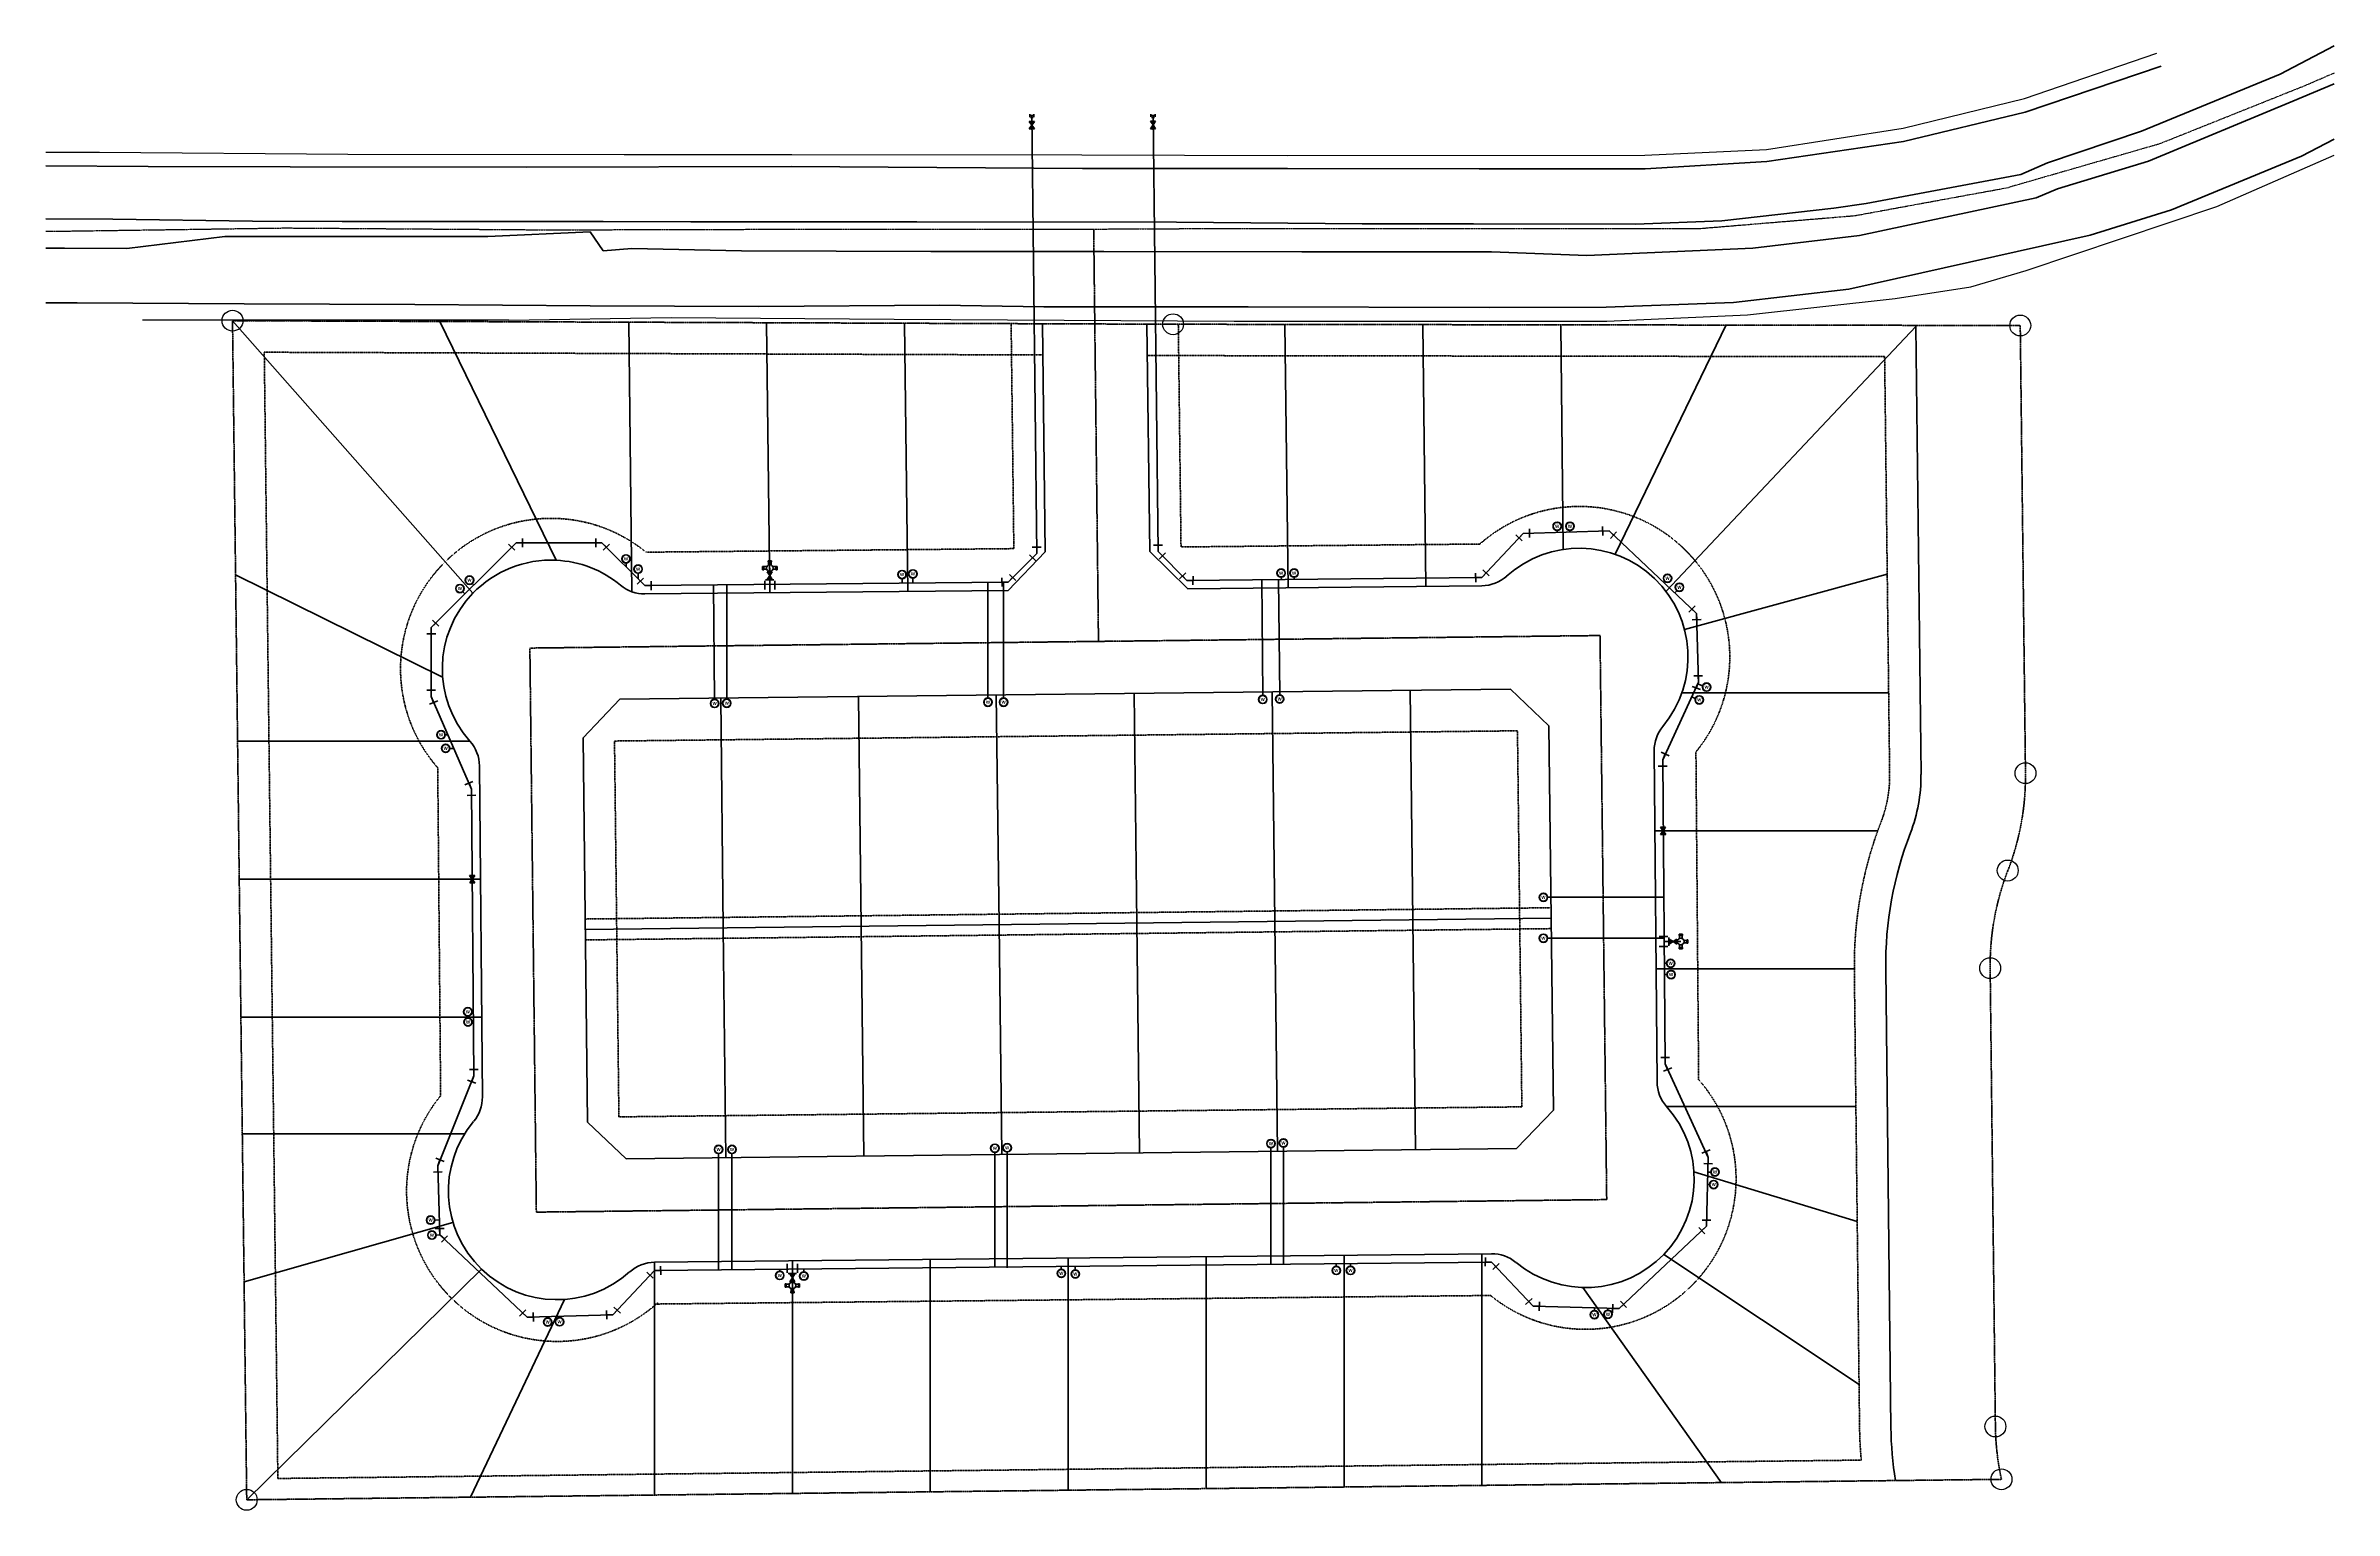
# Model space of a CAD drawing. Header units: feet. Extents: x -96 to 999, y -5 to 696.
import ezdxf
from ezdxf.enums import TextEntityAlignment as Align

# ---------------------------------------------------------------- set-up
doc = ezdxf.new("R2010")
doc.units = ezdxf.units.FT
doc.header["$MEASUREMENT"] = 0
for name, pattern in [('AutoCAD_Module2$0$BORDER2', [0.875, 0.25, -0.125, 0.25, -0.125, 0, -0.125]), ('CENTER2', [1.125, 0.75, -0.125, 0.125, -0.125]), ('HIDDEN2', [0.1875, 0.125, -0.0625])]:
    doc.linetypes.add(name, pattern=pattern)
for name, color, linetype, lineweight in [('AutoCAD_Module2$0$BOUNDARY', 7, 'AutoCAD_Module2$0$BORDER2', 90), ('BUILDINGLINE', 6, 'HIDDEN2', 40), ('EASEMENT', 3, 'HIDDEN2', 40), ('FITTINGS', 121, 'Continuous', 40), ('LOTLINES', 231, 'Continuous', 60), ('ROW', 5, 'Continuous', 80), ('WATERLINE', 4, 'Continuous', 35), ('X-ROAD-CL', 2, 'CENTER2', 40), ('X-SIDEWALK', 131, 'Continuous', 30), ('X-STREET', 157, 'Continuous', 60), ('X-STREET-CL', 2, 'CENTER2', 30)]:
    doc.layers.add(name, color=color, linetype=linetype, lineweight=lineweight)
doc.layers.add('AutoCAD_Module2$0$ENDPOINT', color=1, linetype='Continuous')
doc.styles.add('PROPOSED', font='arialbd.ttf', dxfattribs={"height": 2.5})

# ---------------------------------------------------------------- blocks, each defined once
blk = doc.blocks.new('VALVE-P')
h = blk.add_hatch(color=256)
h.dxf.hatch_style = 1
h.paths.add_polyline_path([(-1.8, 1.2), (-1.8, -1.2), (0, 0)])
h.paths.add_polyline_path([(1.8, 1.2), (0, 0), (1.8, -1.2)])
for p, q in [((0, 0), (-1.8, 1.2)), ((-1.8, -1.2), (-1.8, 1.2)), ((0, 0), (-1.8, -1.2)), ((0, 0), (1.8, 1.2)), ((0, 0), (1.8, -1.2)), ((1.8, -1.2), (1.8, 1.2))]:
    blk.add_line(p, q)
blk = doc.blocks.new('45')
for p, q in [((2.1, 3), (-2.1, 3)), ((0, 3), (0, 0)), ((2.1, -2.1), (0, 0)), ((3.6, -0.6), (0.6, -3.6))]:
    blk.add_line(p, q)
blk = doc.blocks.new('FH-P')
h = blk.add_hatch(color=256)
h.dxf.hatch_style = 1
h.paths.add_polyline_path([(1.2, 6), (0, 6), (0, 4.2)])
h.paths.add_polyline_path([(0, 4.2), (0, 2.3), (1.2, 2.3)])
h.paths.add_polyline_path([(0, 4.2), (-1.2, 2.3), (0, 2.3)])
h.paths.add_polyline_path([(0, 6), (-1.2, 6), (0, 4.2)])
for p, q in [((-0.8, 11.3), (0.8, 11.3)), ((-0.8, 11.3), (-0.8, 10.7)), ((0.8, 11.3), (0.8, 10.7)), ((-3.5, 8.6), (-3.5, 7)), ((-3.5, 8.6), (-2.9, 8.6)), ((-3.5, 7), (-2.9, 7)), ((-2.9, 8.6), (-2.9, 7)), ((-2.9, 8.5), (-1.5, 8.5)), ((-2.9, 7.2), (-1.5, 7.2)), ((-2.4, -2.5), (-2.4, 1.7)), ((-2, 2.1), (2, 2.1)), ((-1.2, 6), (1.2, 6)), ((0, 4.2), (-1.2, 6)), ((0, 4.2), (-1.2, 2.3)), ((-1.2, 2.3), (1.2, 2.3)), ((-0.8, 10.7), (0.8, 10.7)), ((-0.6, 10.7), (-0.6, 9.3)), ((0, 7.8), (0, 0)), ((0, 4.2), (1.2, 6)), ((0, 4.2), (1.2, 2.3)), ((0.6, 10.7), (0.6, 9.3)), ((1.5, 8.5), (2.9, 8.5)), ((1.5, 7.2), (2.9, 7.2)), ((2.4, -2.5), (2.4, 1.7)), ((2.9, 8.6), (2.9, 7)), ((2.9, 8.6), (3.5, 8.6)), ((2.9, 7), (3.5, 7)), ((3.5, 8.6), (3.5, 7))]:
    blk.add_line(p, q)
at = {"const_width": 0.159}
for points in [[(-0.1, 11.5, 1), (0.1, 11.5, 1)], [(-3.7, 7.8, 1), (-3.6, 7.8, 1)], [(3.6, 7.8, 1), (3.7, 7.8, 1)]]:
    blk.add_lwpolyline(points, format="xyb", close=True, dxfattribs=at)
blk.add_circle((0, 7.8), 1.59)
blk = doc.blocks.new('225')
for p, q in [((-3.1, 2), (0.8, 3.6)), ((-1.1, 2.8), (0, 0)), ((0, 0), (0, -3)), ((-2.1, -3), (2.1, -3))]:
    blk.add_line(p, q)
blk = doc.blocks.new('WM-P')
h = blk.add_hatch(color=256)
h.dxf.hatch_style = 1
h.paths.add_polyline_path([(2, 0, 1), (-2, 0, 1)])
h.paths.add_polyline_path([(-1.9, 0, -1), (1.9, 0, -1)], flags=16)
h.paths.add_polyline_path([(-1.5, 0.5, -1), (1.5, -0.5, -1)], flags=0)
h.paths.add_polyline_path([(-1.4, -1.1), (1.4, -1.1), (1.4, 1.1), (-1.4, 1.1)], flags=8)
for radius in [2, 1.88]:
    blk.add_circle((0, 0), radius)
at = {"style": 'PROPOSED'}
blk.add_text('W', height=1.5, dxfattribs=at).set_placement((0, 0), align=Align.MIDDLE_CENTER)

msp = doc.modelspace()

# ---------------------------------------------------------------- hatches: boundary and pattern name
at = {"layer": 'BUILDINGLINE'}
h = msp.add_hatch(dxfattribs=at)
h.set_pattern_fill('ANSI31', color=256)
edge = h.paths.add_edge_path()
edge.add_line((162.1, 268), (624.3, 273.4))

# ---------------------------------------------------------------- linework, layer by layer
msp.add_line((0, 0), (0, 0))
msp.add_line((0, 0), (0, 0))
at = {"layer": 'AutoCAD_Module2$0$BOUNDARY'}
for p, q in [((0, 0), (-6.8, 564.4)), ((-6.8, 564.4), (443.3, 562.7)), ((443.3, 562.7), (848.7, 562.1)), ((848.7, 562.1), (851.2, 347.8)), ((834.3, 254.5), (836.8, 35.1)), ((839.7, 9.8), (0, 0)), ((0, 0), (0, 0)), ((0, 0), (0, 0))]:
    msp.add_line(p, q, dxfattribs=at)
for centre, start, end in [((726.2, 346.3), 338.81, 0.6689), ((959.3, 256), 158.81, 180.6689), ((961.8, 36.6), 180.6683, 192.3678)]:
    msp.add_arc(centre, 125, start, end, dxfattribs=at)
at = {"layer": 'AutoCAD_Module2$0$ENDPOINT'}
for centre in [(-6.8, 564.4), (443.3, 562.7), (848.7, 562.1), (851.2, 347.8), (842.7, 301.2), (834.3, 254.5), (836.8, 35.1), (839.7, 9.8), (0, 0)]:
    msp.add_circle(centre, 5, dxfattribs=at)
at = {"layer": 'BUILDINGLINE'}
for p, q in [((365.8, 562.8), (367.1, 455.3)), ((445.8, 562.7), (447.1, 456.1)), ((367.1, 455.3), (191.1, 453.6)), ((590.1, 457.5), (447.1, 456.1)), ((608.1, 368.1), (176, 363.2)), ((178.1, 183.3), (176, 363.2)), ((610.2, 188.1), (608.1, 368.1)), ((694.8, 201), (693.5, 358)), ((92.8, 193.4), (91.4, 350.4)), ((178.1, 183.3), (610.2, 188.1)), ((195.3, 93.7), (595.1, 97.8))]:
    msp.add_line(p, q, dxfattribs=at)
for centre, start, end in [((637.7, 403.5), 320.8038, 131.4428), ((145.6, 397.8), 50.8327, 221.1786), ((640.7, 153.6), 230.7812, 41.1794), ((148.5, 147.8), 140.7323, 311.9257)]:
    msp.add_arc(centre, 72, start, end, dxfattribs=at)
at = {"layer": 'EASEMENT'}
for p, q in [((8.4, 549.3), (381, 548)), ((14.9, 10.2), (8.4, 549.3)), ((431, 547.8), (443.2, 547.7)), ((443.2, 547.7), (783.8, 547.2)), ((783.8, 547.2), (786.2, 347)), ((162, 278), (624.1, 283.4)), ((162.1, 268), (624.3, 273.4)), ((769.3, 253.8), (771.8, 34.4)), ((772.6, 19), (14.9, 10.2))]:
    msp.add_line(p, q, dxfattribs=at)
for centre, radius, start, end in [((726.2, 346.3), 60, 338.81, 0.6689), ((959.3, 256), 190, 158.81, 180.6689), ((961.8, 36.6), 190, 180.6683, 185.3015)]:
    msp.add_arc(centre, radius, start, end, dxfattribs=at)
at = {"layer": 'FITTINGS', "ltscale": 0.75}
for p, q in [((374.7, 661.9), (374.7, 663.2)), ((374.7, 662.6), (376.6, 662.6)), ((375, 661.6), (376.3, 661.6)), ((375.7, 661.6), (375.7, 662.6)), ((376.6, 661.9), (376.6, 663.2)), ((432.7, 662), (432.7, 663.3)), ((432.7, 662.6), (434.7, 662.6)), ((433, 661.7), (434.4, 661.7)), ((433.7, 661.7), (433.7, 662.6)), ((434.7, 662), (434.7, 663.3))]:
    msp.add_line(p, q, dxfattribs=at)
at = {"layer": 'LOTLINES'}
for p, q in [((-6.8, 564.4), (108.2, 433.9)), ((148.1, 449.7), (92.4, 564)), ((182.8, 563.7), (184.3, 434.6)), ((248.8, 563.4), (250.3, 434.2)), ((314.8, 563.2), (316.3, 434.8)), ((496.8, 562.7), (498.3, 436.6)), ((562.8, 562.6), (564.3, 437.3)), ((628.8, 562.5), (630, 455)), ((654.9, 452.6), (707.9, 562.4)), ((798.7, 561.6), (679.2, 434.9)), ((93.7, 393.8), (-5.3, 442.7)), ((688.1, 416.6), (785, 443.1)), ((228, 273.7), (226.8, 383.7)), ((294, 274.5), (292.8, 384.5)), ((360, 275.3), (358.7, 385.3)), ((426, 276.1), (424.7, 386)), ((492, 276.8), (490.7, 386.8)), ((558, 277.6), (556.7, 387.6)), ((686.8, 386.2), (785.7, 386.2)), ((106.8, 363.1), (-4.4, 363.1)), ((673.8, 320.2), (780.5, 320.2)), ((111.9, 297.1), (-3.6, 297.1)), ((162, 273), (624.2, 278.4)), ((295.3, 164.5), (294, 274.5)), ((361.3, 165.3), (360, 275.3)), ((427.3, 166.1), (426, 276.1)), ((493.3, 166.8), (492, 276.8)), ((559.3, 167.6), (558, 277.6)), ((229.3, 163.8), (228, 273.7)), ((674.4, 254.2), (769.3, 254.2)), ((112.4, 231.1), (-2.8, 231.1)), ((679.4, 188.2), (770, 188.2)), ((104.3, 175.1), (-2, 175.1)), ((692.5, 157), (770.7, 133.2)), ((98.7, 132.8), (-1.3, 104.3)), ((0, 0), (112.4, 110.4)), ((195.1, 113.7), (195.1, 2.3)), ((261.1, 114.4), (261.1, 3)), ((327.1, 115.1), (327.1, 3.8)), ((393.1, 115.7), (393.1, 4.6)), ((459.1, 116.4), (459.1, 5.4)), ((525.1, 117.1), (525.1, 6.1)), ((591.1, 117.7), (591.1, 6.9)), ((771.6, 55.2), (678.1, 117.4)), ((639.4, 101.6), (705.7, 8.2)), ((152.1, 95.9), (107.1, 1.2))]:
    msp.add_line(p, q, dxfattribs=at)
msp.add_point((558, 277.6), dxfattribs=at)
msp.add_point((558, 277.6), dxfattribs=at)
msp.add_point((558, 277.6), dxfattribs=at)
msp.add_point((558, 277.6), dxfattribs=at)
at = {"layer": 'ROW'}
for p, q in [((380.8, 563), (382.1, 453.7)), ((430.8, 562.8), (432.1, 454)), ((798.7, 561.6), (801.2, 347.2)), ((382.1, 453.7), (364.4, 435.3)), ((432.1, 454), (450.4, 436.1)), ((364.4, 435.3), (190.5, 433.6)), ((591, 437.5), (450.4, 436.1)), ((604.8, 388.1), (178.6, 383.2)), ((604.8, 388.1), (623.1, 370.5)), ((178.6, 383.2), (161, 364.8)), ((163.1, 180.8), (161, 364.8)), ((625.3, 186.5), (623.1, 370.5)), ((112.8, 192.8), (111.4, 351.3)), ((674.9, 200), (673.5, 358.6)), ((784.3, 253.9), (786.8, 34.5)), ((625.3, 186.5), (607.6, 168.2)), ((163.1, 180.8), (181.5, 163.2)), ((181.5, 163.2), (607.6, 168.2)), ((195.1, 113.7), (595.7, 117.8))]:
    msp.add_line(p, q, dxfattribs=at)
for centre, radius, start, end in [((145.6, 397.8), 52, 87.2832, 136.0133), ((145.6, 397.8), 52, 50.2449, 87.2832), ((637.7, 403.5), 52, 320.2168, 132.0493), ((590.9, 455.5), 18, 270.5594, 312.0493), ((145.6, 397.8), 52, 136.0133, 221.7817), ((190.4, 451.6), 18, 230.2449, 270.5594), ((93.4, 351.1), 18, 0.4992, 41.7817), ((691.5, 358.7), 18, 140.2168, 180.4781), ((726.2, 346.3), 75, 338.81, 0.6689), ((959.3, 256), 175, 158.81, 180.6689), ((692.9, 200.2), 18, 180.4781, 221.7829), ((94.8, 192.7), 18, 320.1438, 0.4992), ((640.7, 153.6), 52, 230.1923, 41.7829), ((148.5, 147.8), 52, 140.1438, 311.9257), ((195.3, 95.7), 18, 90.5796, 131.9257), ((595.8, 99.8), 18, 50.1923, 90.5796), ((961.8, 36.6), 175, 180.6683, 188.9965)]:
    msp.add_arc(centre, radius, start, end, dxfattribs=at)
at = {"layer": 'WATERLINE'}
for p, q in [((378.1, 453), (375.7, 662.6)), ((436.1, 453.9), (433.7, 662.6)), ((591, 441.5), (610.9, 462.6)), ((651.9, 463.8), (610.9, 462.6)), ((627.1, 464), (627.1, 463.1)), ((633.2, 464), (633.2, 463.3)), ((693.8, 424.3), (651.9, 463.8)), ((88.3, 417.5), (128.9, 458.1)), ((128.9, 458.1), (170, 458.1)), ((190.5, 437.6), (170, 458.1)), ((364.4, 439.3), (378.1, 453)), ((449.9, 440.1), (436.1, 453.9)), ((108.6, 437.8), (107.8, 438.7)), ((181.5, 448.6), (181.5, 446.6)), ((187.3, 443.5), (187.3, 440.8)), ((364.4, 439.3), (190.5, 437.6)), ((313.6, 440.9), (313.6, 438.8)), ((318.8, 441.2), (318.8, 438.9)), ((354.7, 383.8), (354.7, 439.2)), ((362.2, 383.8), (362.2, 439.3)), ((591, 441.5), (449.9, 440.1)), ((486.2, 385), (485.7, 440.5)), ((494.3, 385.3), (493.8, 440.6)), ((495, 441.7), (495.1, 440.6)), ((501.2, 441.7), (501.2, 440.6)), ((678.4, 439.8), (677.9, 439.3)), ((103.3, 434.7), (104.4, 433.6)), ((223.9, 383.1), (223.3, 437.9)), ((229.7, 383.1), (229.7, 438)), ((684.5, 435.2), (683.4, 434.1)), ((88.3, 384.5), (88.3, 417.5)), ((694.7, 391.4), (693.8, 424.3)), ((107.5, 340.2), (88.3, 384.5)), ((677.6, 354.2), (694.7, 391.4)), ((693.2, 383.5), (691.5, 384.3)), ((696.7, 389.6), (694.4, 390.6)), ((95, 366.2), (96.2, 366.2)), ((97.2, 359.7), (99, 359.7)), ((678.8, 208.7), (677.6, 354.2)), ((108.7, 203), (107.5, 340.2)), ((622.4, 288.4), (678.1, 288.4)), ((622.5, 268.8), (678.3, 268.8)), ((679.4, 256.8), (678.4, 256.8)), ((679.7, 251.4), (678.4, 251.4)), ((107.6, 233.6), (108.4, 233.6)), ((107.9, 228.7), (108.5, 228.7)), ((678.8, 208.7), (699.4, 163.9)), ((108.7, 203), (91.4, 159.9)), ((225.8, 165.7), (225.8, 110)), ((232.2, 165.8), (232.2, 110.1)), ((358, 166.3), (358, 111.4)), ((363.9, 166.6), (363.9, 111.1)), ((490.1, 168.7), (490.1, 112.7)), ((496.1, 168.8), (496.1, 112.8)), ((91.4, 159.9), (92.4, 126.9)), ((699.4, 163.9), (698.5, 130.9)), ((700.6, 156.9), (699.2, 156.9)), ((700, 150.9), (699.1, 151)), ((89.9, 133.9), (92.2, 134)), ((90.6, 126.7), (92.4, 126.9)), ((92.4, 126.9), (134.2, 87.4)), ((698.5, 130.9), (656.7, 91.5)), ((195.1, 109.7), (175.2, 88.6)), ((195.1, 109.7), (595.7, 113.8)), ((255.1, 109.4), (255.1, 110.3)), ((266.6, 109.1), (266.6, 110.4)), ((389.8, 110.4), (389.8, 111.7)), ((396.5, 110.1), (396.4, 111.8)), ((521.4, 111.8), (521.4, 113)), ((528.2, 111.8), (528.2, 113.1)), ((595.7, 113.8), (615.6, 92.7)), ((134.2, 87.4), (175.2, 88.6)), ((144, 87.1), (143.9, 87.7)), ((149.7, 87.2), (149.7, 87.9)), ((656.7, 91.5), (615.6, 92.7)), ((644.9, 90.4), (644.9, 91.8)), ((651.4, 90.8), (651.4, 91.6))]:
    msp.add_line(p, q, dxfattribs=at)
at = {"layer": 'X-ROAD-CL'}
for p, q in [((405.3, 608.4), (407.6, 410.8)), ((647.6, 413.7), (135.5, 407.7)), ((647.6, 413.7), (135.5, 407.7)), ((138.6, 137.7), (135.5, 407.7)), ((650.8, 143.7), (647.6, 413.7)), ((138.6, 137.7), (650.8, 143.7))]:
    msp.add_line(p, q, dxfattribs=at)
at = {"layer": 'X-SIDEWALK'}
for p, q in [((850.8, 670.7, 1164.6), (914, 692.5, 1165.9)), ((792.7, 656.5, 1164), (850.8, 670.7, 1164.6)), ((669.1, 643.6, 1162), (727.3, 646.4, 1163.5)), ((727.3, 646.4, 1163.5), (792.7, 656.5, 1164)), ((-96.2, 645, 1151), (-70.4, 645, 1151)), ((-70.4, 645, 1151), (48.4, 644.1, 1154)), ((48.4, 644.1, 1154), (180.6, 644, 1155.6)), ((180.6, 644, 1155.6), (260.9, 644, 1155.6)), ((260.9, 644, 1155.6), (399.7, 643.8, 1156.9)), ((399.7, 643.8, 1156.9), (497.9, 643.5, 1160)), ((497.9, 643.5, 1160), (669.1, 643.6, 1162)), ((942.7, 619, 1166), (998.9, 643.7, 1165.4)), ((851.5, 588.4, 1164.8), (942.7, 619, 1166)), ((788.9, 575, 1164), (825, 580.6, 1164)), ((825, 580.6, 1164), (851.5, 588.4, 1164.8)), ((718.1, 567.2, 1162.9), (788.9, 575, 1164)), ((125.5, 564.6, 1155.4), (-49.8, 564.6, 1155.4)), ((125.5, 564.6, 1155.4), (203.1, 566, 1156)), ((203.1, 566, 1156), (309.9, 565.1, 1158)), ((309.9, 565.1, 1158), (472.6, 564.1, 1160)), ((472.6, 564.1, 1160), (600.7, 564.1, 1161.6)), ((600.7, 564.1, 1161.6), (650.9, 564.1, 1161.6)), ((650.9, 564.1, 1161.6), (718.1, 567.2, 1162.9))]:
    msp.add_line(p, q, dxfattribs=at)
at = {"layer": 'X-STREET'}
for p, q in [((998.9, 696, 1165.1), (973.1, 682.4, 1165.4)), ((851.1, 664.3, 1164.6), (916.1, 686.2, 1165.9)), ((973.1, 682.4, 1165.4), (906.7, 655.2, 1165.6)), ((910, 640.7, 1165.5), (979.2, 669.5, 1165.4)), ((979.2, 669.5, 1165.4), (998.9, 677.8, 792.2)), ((792.8, 650.1, 1164), (851.1, 664.3, 1164.6)), ((727.5, 640.6, 1163.5), (792.8, 650.1, 1164)), ((906.7, 655.2, 1165.6), (861.7, 640, 1164.6)), ((998.9, 651.3, 1165.4), (983.3, 643.1, 1165.5)), ((-96.2, 638.6, 1152.2), (-47.2, 638.2, 1152.8)), ((-47.2, 638.2, 1152.8), (20.8, 638.1, 1154)), ((20.8, 638.1, 1154), (133.7, 637.9, 1154.8)), ((133.7, 637.9, 1154.8), (260.6, 638.2, 1156.7)), ((260.6, 638.2, 1156.7), (400, 637.2, 1157.9)), ((400, 637.2, 1157.9), (498.1, 637.2, 1157.9)), ((498.1, 637.2, 1157.9), (589.8, 637.1, 1160.8)), ((589.8, 637.1, 1160.8), (669.2, 637.1, 1160.8)), ((669.2, 637.1, 1160.8), (727.5, 640.6, 1163.5)), ((861.7, 640, 1164.6), (848.9, 634.4, 1164.4)), ((866.5, 627.6, 1164.6), (910, 640.7, 1165.5)), ((983.3, 643.1, 1165.5), (921, 617.4, 1165.6)), ((848.9, 634.4, 1164.4), (775, 620.5, 1163.9)), ((856.3, 623.2, 1164.7), (866.5, 627.6, 1164.6)), ((759.5, 618.2, 1163.9), (705.9, 612.2, 1162.7)), ((775, 620.5, 1163.9), (759.5, 618.2, 1163.9)), ((771.7, 605.2, 1163.9), (856.3, 623.2, 1164.7)), ((882.2, 605.4), (921, 617.4, 1165.6)), ((-64.1, 613, 1152.3), (-96.2, 613.1, 1152.1)), ((2.8, 612.1, 1153.9), (-64.1, 613, 1152.3)), ((-57.4, 598.9, 1152.4), (-10.4, 604.7, 1153.8)), ((-10.4, 604.7, 1153.8), (45.2, 604.7, 1153.8)), ((45.6, 611.9, 1155.5), (2.8, 612.1, 1153.9)), ((45.2, 604.7, 1153.8), (115.3, 604.7, 1153.8)), ((170.6, 611.9, 1155.5), (45.6, 611.9, 1155.5)), ((115.3, 604.7, 1153.8), (164.4, 607, 1155.5)), ((164.4, 607, 1155.5), (170.5, 597.9, 1155.7)), ((212.6, 611.8, 1156), (170.6, 611.9, 1155.5)), ((320.6, 611.7, 1157.9), (212.6, 611.8, 1156)), ((444.9, 611.5, 1158.6), (320.6, 611.7, 1157.9)), ((533.7, 610.8, 1160.8), (444.9, 611.5, 1158.6)), ((587.1, 610.8, 1160.8), (533.7, 610.8, 1160.8)), ((664.6, 610.6, 1162), (587.1, 610.8, 1160.8)), ((705.9, 612.2, 1162.7), (664.6, 610.6, 1162)), ((720.8, 599.2, 1162.9), (771.7, 605.2, 1163.9)), ((766.7, 579.5, 1164), (882.2, 605.4)), ((-96.2, 599.1, 1152), (-87.2, 599.1, 1152)), ((-87.2, 599.1, 1152), (-57.4, 598.9, 1152.4)), ((170.5, 597.9, 1155.7), (184.3, 598.9, 1156)), ((184.3, 598.9, 1156), (236.8, 597.8, 1156.3)), ((236.8, 597.8, 1156.3), (327.4, 597.6, 1157.9)), ((327.4, 597.6, 1157.9), (410.2, 597.6, 1158.2)), ((410.2, 597.6, 1158.2), (504.9, 597.4, 1160)), ((504.9, 597.4, 1160), (595.7, 597.3, 1161.1)), ((595.7, 597.3, 1161.1), (641.3, 595.6, 1161.9)), ((641.3, 595.6, 1161.9), (720.8, 599.2, 1162.9)), ((-96.2, 573, 1151.9), (-81.2, 572.9, 1152)), ((-81.2, 572.9, 1152), (-1.3, 572.4, 1153.9)), ((-1.3, 572.4, 1153.9), (80.5, 572.1, 1154)), ((80.5, 572.1, 1154), (164.3, 571.5, 1156)), ((164.3, 571.5, 1156), (245.1, 571.2, 1156.7)), ((245.1, 571.2, 1156.7), (331.7, 571.9, 1157.9)), ((331.7, 571.9, 1157.9), (381.5, 571, 1158)), ((381.5, 571, 1158), (479.2, 571, 1158)), ((479.2, 571, 1158), (594.6, 570.7, 1161.4)), ((594.6, 570.7, 1161.4), (650.5, 570.9, 1161.9)), ((650.5, 570.9, 1161.9), (711.5, 573.1, 1162.6)), ((711.5, 573.1, 1162.6), (766.7, 579.5, 1164))]:
    msp.add_line(p, q, dxfattribs=at)
at = {"layer": 'X-STREET-CL'}
for p, q in [((998.9, 682.9, 1165.2), (984.8, 676.8, 1165.3)), ((984.8, 676.8, 1165.3), (915.3, 649, 1165.7)), ((915.3, 649, 1165.7), (843.2, 628.2, 1164.4)), ((769.5, 614.7, 1163.9), (824.6, 624.8, 1164)), ((824.6, 624.8, 1164), (843.2, 628.2, 1164.4)), ((694.8, 608.5, 1162.4), (769.5, 614.7, 1163.9)), ((-96.2, 607.2, 1150.5), (-93.4, 607.2, 1150.5)), ((-93.4, 607.2, 1150.5), (18.3, 608.8, 1153.9)), ((18.3, 608.8, 1153.9), (144.5, 607.9, 1155.2)), ((144.5, 607.9, 1155.2), (263.9, 608.2, 1156.9)), ((263.9, 608.2, 1156.9), (391.4, 608.2, 1156.9)), ((391.4, 608.2, 1156.9), (455.8, 608.5, 1158.8)), ((455.8, 608.5, 1158.8), (583.7, 608.5, 1160.8)), ((583.7, 608.5, 1160.8), (670.6, 608.5, 1162)), ((670.6, 608.5, 1162), (694.8, 608.5, 1162.4))]:
    msp.add_line(p, q, dxfattribs=at)

# ---------------------------------------------------------------- block references
at = {"layer": 'FITTINGS'}
for name, p, rotation in [('VALVE-P', (375.7, 658), 270), ('VALVE-P', (433.7, 658.1), 270), ('45', (449.9, 440.1), 43.65980251061401)]:
    msp.add_blockref(name, p, dxfattribs=dict(at, rotation=rotation))
at = {"layer": 'FITTINGS', "xscale": -1}
for p, rotation in [((378.1, 453), 1.34019748938603), ((364.4, 439.3), 316.340197489386)]:
    msp.add_blockref('45', p, dxfattribs=dict(at, rotation=rotation))
at = {"layer": 'FITTINGS'}
msp.add_blockref('45', (436.1, 453.9), dxfattribs=at)
at = {"layer": 'WATERLINE'}
for name, p, rotation in [('45', (128.9, 458.1), 270.0000000000002), ('45', (170, 458.1), 225), ('45', (190.5, 437.6), 44.99999999999986), ('45', (88.3, 417.5), 315.0000000000006), ('225', (88.3, 384.5), 180), ('225', (107.5, 340.2), 0.5812716871706449), ('VALVE-P', (677.8, 320.2), 270.4780630049674), ('VALVE-P', (107.9, 297.1), 270.4991560536785), ('FH-P', (678.4, 267.2), 270), ('225', (678.8, 208.7), 180.295832838815), ('225', (699.4, 163.9), 358.3410593390365), ('45', (698.5, 130.9), 133.3410593390371), ('FH-P', (261.1, 110.4), 180), ('45', (595.7, 113.8), 223.3410593390363), ('45', (615.6, 92.7), 43.34105933903639), ('45', (656.7, 91.5), 88.34105933903669)]:
    msp.add_blockref(name, p, dxfattribs=dict(at, rotation=rotation))
at = {"layer": 'WATERLINE', "xscale": -1}
for name, p, rotation in [('45', (610.9, 462.6), 136.6589406609636), ('45', (651.9, 463.8), 91.65894066096328), ('45', (591, 441.5), 316.6589406609637), ('45', (693.8, 424.3), 46.65894066096295), ('225', (694.7, 391.4), 181.6589406609635), ('225', (677.6, 354.2), 359.704167161185), ('225', (108.7, 203), 181.0776689737929), ('225', (91.4, 159.9), 1.658940660963513), ('45', (92.4, 126.9), 226.658940660963), ('45', (195.1, 109.7), 136.6589406609637), ('45', (134.2, 87.4), 271.6589406609633), ('45', (175.2, 88.6), 316.6589406609637)]:
    msp.add_blockref(name, p, dxfattribs=dict(at, rotation=rotation))
at = {"layer": 'WATERLINE'}
for name, p in [('WM-P', (627.1, 466)), ('WM-P', (633.2, 466)), ('WM-P', (181.5, 450.4)), ('FH-P', (250.3, 438.2)), ('WM-P', (102, 436.2)), ('WM-P', (106.6, 440.2)), ('WM-P', (187.3, 445.5)), ('WM-P', (313.6, 442.9)), ('WM-P', (318.8, 443.2)), ('WM-P', (495, 443.6)), ('WM-P', (501.2, 443.6)), ('WM-P', (679.9, 441.1)), ('WM-P', (685.6, 436.8)), ('WM-P', (354.7, 381.8)), ('WM-P', (362.2, 381.8)), ('WM-P', (486.2, 383.1)), ('WM-P', (494.3, 383.3)), ('WM-P', (695.1, 382.9)), ('WM-P', (698.6, 389)), ('WM-P', (223.9, 381.2)), ('WM-P', (229.7, 381.3)), ('WM-P', (93, 366.2)), ('WM-P', (95.2, 359.7)), ('WM-P', (620.5, 288.4)), ('WM-P', (620.5, 268.8)), ('WM-P', (681.4, 256.8)), ('WM-P', (681.6, 251.4)), ('WM-P', (105.8, 233.6)), ('WM-P', (105.9, 228.7)), ('WM-P', (225.8, 167.7)), ('WM-P', (232.2, 167.7)), ('WM-P', (358, 168.3)), ('WM-P', (363.9, 168.5)), ('WM-P', (490.1, 170.5)), ('WM-P', (496.1, 170.8)), ('WM-P', (702.6, 156.9)), ('WM-P', (702, 150.9)), ('WM-P', (88, 133.9)), ('WM-P', (88.6, 126.7)), ('WM-P', (389.8, 108.4)), ('WM-P', (396.5, 108.1)), ('WM-P', (521.4, 109.8)), ('WM-P', (528.2, 109.8)), ('WM-P', (255.1, 107.4)), ('WM-P', (266.6, 107.1)), ('WM-P', (644.9, 88.6)), ('WM-P', (651.4, 88.8)), ('WM-P', (144, 85.1)), ('WM-P', (149.7, 85.2))]:
    msp.add_blockref(name, p, dxfattribs=at)

doc.saveas('drawing.dxf')
